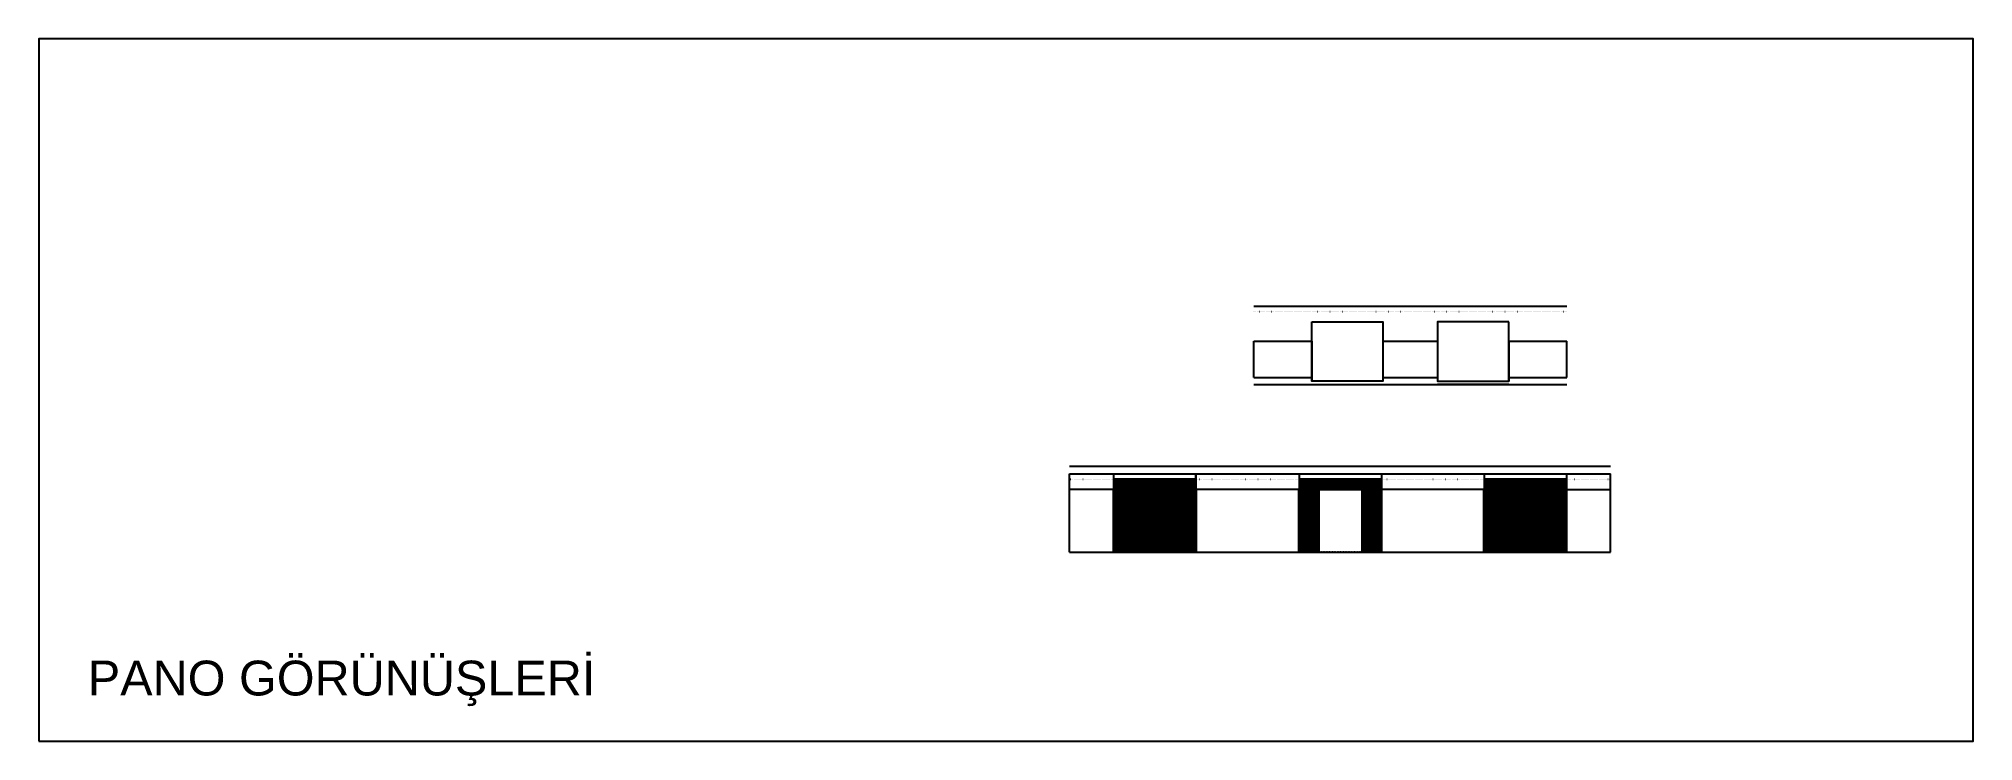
# Model space of a CAD drawing. Header units: millimetres. Extents: x 132785 to 150483, y 90225 to 103753.
# Drawn here: x 139359 to 150483, y 96387 to 100424 of the extents above; entities that cross this region are included whole.
import ezdxf

# ---------------------------------------------------------------- set-up
doc = ezdxf.new("R2010")
doc.units = ezdxf.units.MM
doc.linetypes.add('DOT', pattern=[6.35, 0, -6.35])
doc.styles.get("Standard").update_dxf_attribs({"font": 'arial.ttf'})

msp = doc.modelspace()

# ---------------------------------------------------------------- texts
at = {"color": 253, "insert": (139641.424, 96850.246), "char_height": 200, "attachment_point": 1}
msp.add_mtext_dynamic_manual_height_columns('PANO GÖRÜNÜŞLERİ', width=4708.03508, gutter_width=12.5, heights=[0], dxfattribs=at)

# ---------------------------------------------------------------- blocks, each defined once
blk = doc.blocks.new('jıo')
at = {"color": 44}
for p, q in [((145541, 98570), (145541, 98990)), ((145544, 98570), (145544, 98990))]:
    blk.add_line(p, q, dxfattribs=at)
at = {"color": 252}
for p, q in [((145544, 98886), (145550, 98886)), ((145544, 98884), (145550, 98884)), ((145544, 98781), (145550, 98781)), ((145544, 98779), (145550, 98779)), ((145553, 98886), (145559, 98886)), ((145553, 98884), (145559, 98884)), ((145553, 98781), (145559, 98781)), ((145553, 98779), (145559, 98779)), ((145562, 98886), (145568, 98886)), ((145562, 98884), (145568, 98884)), ((145562, 98781), (145568, 98781)), ((145562, 98779), (145568, 98779)), ((145571, 98886), (145577, 98886)), ((145571, 98884), (145577, 98884)), ((145571, 98781), (145577, 98781)), ((145571, 98779), (145577, 98779)), ((145580, 98886), (145586, 98886)), ((145580, 98884), (145586, 98884)), ((145580, 98781), (145586, 98781)), ((145580, 98779), (145586, 98779)), ((145589, 98886), (145595, 98886)), ((145589, 98884), (145595, 98884)), ((145589, 98781), (145595, 98781)), ((145589, 98779), (145595, 98779)), ((145598, 98886), (145604, 98886)), ((145598, 98884), (145604, 98884)), ((145598, 98781), (145604, 98781)), ((145598, 98779), (145604, 98779)), ((145607, 98886), (145613, 98886)), ((145607, 98884), (145613, 98884)), ((145607, 98781), (145613, 98781)), ((145607, 98779), (145613, 98779)), ((145616, 98886), (145622, 98886)), ((145616, 98884), (145622, 98884)), ((145616, 98781), (145622, 98781)), ((145616, 98779), (145622, 98779)), ((145625, 98886), (145631, 98886)), ((145625, 98884), (145631, 98884)), ((145625, 98781), (145631, 98781)), ((145625, 98779), (145631, 98779)), ((145634, 98886), (145640, 98886)), ((145634, 98884), (145640, 98884)), ((145634, 98781), (145640, 98781)), ((145634, 98779), (145640, 98779)), ((145643, 98886), (145649, 98886)), ((145643, 98884), (145649, 98884)), ((145643, 98781), (145649, 98781)), ((145643, 98779), (145649, 98779)), ((145652, 98886), (145658, 98886)), ((145652, 98884), (145658, 98884)), ((145652, 98781), (145658, 98781)), ((145652, 98779), (145658, 98779)), ((145661, 98886), (145667, 98886)), ((145661, 98884), (145667, 98884)), ((145661, 98781), (145667, 98781)), ((145661, 98779), (145667, 98779)), ((145670, 98886), (145676, 98886)), ((145670, 98884), (145676, 98884)), ((145670, 98781), (145676, 98781)), ((145670, 98779), (145676, 98779)), ((145679, 98886), (145685, 98886)), ((145679, 98884), (145685, 98884)), ((145679, 98781), (145685, 98781)), ((145679, 98779), (145685, 98779)), ((145688, 98886), (145694, 98886)), ((145688, 98884), (145694, 98884)), ((145688, 98781), (145694, 98781)), ((145688, 98779), (145694, 98779)), ((145697, 98886), (145703, 98886)), ((145697, 98884), (145703, 98884)), ((145697, 98781), (145703, 98781)), ((145697, 98779), (145703, 98779)), ((145706, 98886), (145712, 98886)), ((145706, 98884), (145712, 98884)), ((145706, 98781), (145712, 98781)), ((145706, 98779), (145712, 98779)), ((145715, 98886), (145721, 98886)), ((145715, 98884), (145721, 98884)), ((145715, 98781), (145721, 98781)), ((145715, 98779), (145721, 98779)), ((145724, 98886), (145730, 98886)), ((145724, 98884), (145730, 98884)), ((145724, 98781), (145730, 98781)), ((145724, 98779), (145730, 98779)), ((145733, 98886), (145739, 98886)), ((145733, 98884), (145739, 98884)), ((145733, 98781), (145739, 98781)), ((145733, 98779), (145739, 98779)), ((145742, 98886), (145748, 98886)), ((145742, 98884), (145748, 98884)), ((145742, 98781), (145748, 98781)), ((145742, 98779), (145748, 98779)), ((145751, 98886), (145757, 98886)), ((145751, 98884), (145757, 98884)), ((145751, 98781), (145757, 98781)), ((145751, 98779), (145757, 98779)), ((145760, 98886), (145766, 98886)), ((145760, 98884), (145766, 98884)), ((145760, 98781), (145766, 98781)), ((145760, 98779), (145766, 98779)), ((145769, 98886), (145775, 98886)), ((145769, 98884), (145775, 98884)), ((145769, 98781), (145775, 98781)), ((145769, 98779), (145775, 98779)), ((145778, 98886), (145784, 98886)), ((145778, 98884), (145784, 98884)), ((145778, 98781), (145784, 98781)), ((145778, 98779), (145784, 98779)), ((145787, 98886), (145793, 98886)), ((145787, 98884), (145793, 98884)), ((145787, 98781), (145793, 98781)), ((145787, 98779), (145793, 98779)), ((145796, 98886), (145802, 98886)), ((145796, 98884), (145802, 98884)), ((145796, 98781), (145802, 98781)), ((145796, 98779), (145802, 98779)), ((145805, 98886), (145811, 98886)), ((145805, 98884), (145811, 98884)), ((145805, 98781), (145811, 98781)), ((145805, 98779), (145811, 98779)), ((145814, 98886), (145820, 98886)), ((145814, 98884), (145820, 98884)), ((145814, 98781), (145820, 98781)), ((145814, 98779), (145820, 98779)), ((145823, 98886), (145829, 98886)), ((145823, 98884), (145829, 98884)), ((145823, 98781), (145829, 98781)), ((145823, 98779), (145829, 98779)), ((145832, 98886), (145838, 98886)), ((145832, 98884), (145838, 98884)), ((145832, 98781), (145838, 98781)), ((145832, 98779), (145838, 98779)), ((145841, 98886), (145847, 98886)), ((145841, 98884), (145847, 98884)), ((145841, 98781), (145847, 98781)), ((145841, 98779), (145847, 98779)), ((145850, 98886), (145856, 98886)), ((145850, 98884), (145856, 98884)), ((145850, 98781), (145856, 98781)), ((145850, 98779), (145856, 98779)), ((145859, 98886), (145865, 98886)), ((145859, 98884), (145865, 98884)), ((145859, 98781), (145865, 98781)), ((145859, 98779), (145865, 98779)), ((145868, 98886), (145874, 98886)), ((145868, 98884), (145874, 98884)), ((145868, 98781), (145874, 98781)), ((145868, 98779), (145874, 98779)), ((145877, 98886), (145883, 98886)), ((145877, 98884), (145883, 98884)), ((145877, 98781), (145883, 98781)), ((145877, 98779), (145883, 98779)), ((145886, 98886), (145892, 98886)), ((145886, 98884), (145892, 98884)), ((145886, 98781), (145892, 98781)), ((145886, 98779), (145892, 98779)), ((145895, 98886), (145901, 98886)), ((145895, 98884), (145901, 98884)), ((145895, 98781), (145901, 98781)), ((145895, 98779), (145901, 98779)), ((145904, 98886), (145910, 98886)), ((145904, 98884), (145910, 98884)), ((145904, 98781), (145910, 98781)), ((145904, 98779), (145910, 98779)), ((145913, 98886), (145919, 98886)), ((145913, 98884), (145919, 98884)), ((145913, 98781), (145919, 98781)), ((145913, 98779), (145919, 98779)), ((145922, 98886), (145928, 98886)), ((145922, 98884), (145928, 98884)), ((145922, 98781), (145928, 98781)), ((145922, 98779), (145928, 98779)), ((145931, 98886), (145937, 98886)), ((145931, 98884), (145937, 98884)), ((145931, 98781), (145937, 98781)), ((145931, 98779), (145937, 98779)), ((145940, 98886), (145946, 98886)), ((145940, 98884), (145946, 98884)), ((145940, 98781), (145946, 98781)), ((145940, 98779), (145946, 98779)), ((145949, 98886), (145955, 98886)), ((145949, 98884), (145955, 98884)), ((145949, 98781), (145955, 98781)), ((145949, 98779), (145955, 98779)), ((145958, 98886), (145964, 98886)), ((145958, 98884), (145964, 98884)), ((145958, 98781), (145964, 98781)), ((145958, 98779), (145964, 98779)), ((145967, 98886), (145973, 98886)), ((145967, 98884), (145973, 98884)), ((145967, 98781), (145973, 98781)), ((145967, 98779), (145973, 98779)), ((145976, 98886), (145982, 98886)), ((145976, 98884), (145982, 98884)), ((145976, 98781), (145982, 98781)), ((145976, 98779), (145982, 98779)), ((145985, 98886), (145991, 98886)), ((145985, 98884), (145991, 98884)), ((145985, 98781), (145991, 98781)), ((145985, 98779), (145991, 98779)), ((145994, 98886), (146000, 98886)), ((145994, 98884), (146000, 98884)), ((145994, 98781), (146000, 98781)), ((145994, 98779), (146000, 98779)), ((146003, 98886), (146009, 98886)), ((146003, 98884), (146009, 98884)), ((146003, 98781), (146009, 98781)), ((146003, 98779), (146009, 98779)), ((145544, 98676), (145550, 98676)), ((145544, 98674), (145550, 98674)), ((145553, 98676), (145559, 98676)), ((145553, 98674), (145559, 98674)), ((145562, 98676), (145568, 98676)), ((145562, 98674), (145568, 98674)), ((145571, 98676), (145577, 98676)), ((145571, 98674), (145577, 98674)), ((145580, 98676), (145586, 98676)), ((145580, 98674), (145586, 98674)), ((145589, 98676), (145595, 98676)), ((145589, 98674), (145595, 98674)), ((145598, 98676), (145604, 98676)), ((145598, 98674), (145604, 98674)), ((145607, 98676), (145613, 98676)), ((145607, 98674), (145613, 98674)), ((145616, 98676), (145622, 98676)), ((145616, 98674), (145622, 98674)), ((145625, 98676), (145631, 98676)), ((145625, 98674), (145631, 98674)), ((145634, 98676), (145640, 98676)), ((145634, 98674), (145640, 98674)), ((145643, 98676), (145649, 98676)), ((145643, 98674), (145649, 98674)), ((145652, 98676), (145658, 98676)), ((145652, 98674), (145658, 98674)), ((145661, 98676), (145667, 98676)), ((145661, 98674), (145667, 98674)), ((145670, 98676), (145676, 98676)), ((145670, 98674), (145676, 98674)), ((145679, 98676), (145685, 98676)), ((145679, 98674), (145685, 98674)), ((145688, 98676), (145694, 98676)), ((145688, 98674), (145694, 98674)), ((145697, 98676), (145703, 98676)), ((145697, 98674), (145703, 98674)), ((145706, 98676), (145712, 98676)), ((145706, 98674), (145712, 98674)), ((145715, 98676), (145721, 98676)), ((145715, 98674), (145721, 98674)), ((145724, 98676), (145730, 98676)), ((145724, 98674), (145730, 98674)), ((145733, 98676), (145739, 98676)), ((145733, 98674), (145739, 98674)), ((145742, 98676), (145748, 98676)), ((145742, 98674), (145748, 98674)), ((145751, 98676), (145757, 98676)), ((145751, 98674), (145757, 98674)), ((145760, 98676), (145766, 98676)), ((145760, 98674), (145766, 98674)), ((145769, 98676), (145775, 98676)), ((145769, 98674), (145775, 98674)), ((145778, 98676), (145784, 98676)), ((145778, 98674), (145784, 98674)), ((145787, 98676), (145793, 98676)), ((145787, 98674), (145793, 98674)), ((145796, 98676), (145802, 98676)), ((145796, 98674), (145802, 98674)), ((145805, 98676), (145811, 98676)), ((145805, 98674), (145811, 98674)), ((145814, 98676), (145820, 98676)), ((145814, 98674), (145820, 98674)), ((145823, 98676), (145829, 98676)), ((145823, 98674), (145829, 98674)), ((145832, 98676), (145838, 98676)), ((145832, 98674), (145838, 98674)), ((145841, 98676), (145847, 98676)), ((145841, 98674), (145847, 98674)), ((145850, 98676), (145856, 98676)), ((145850, 98674), (145856, 98674)), ((145859, 98676), (145865, 98676)), ((145859, 98674), (145865, 98674)), ((145868, 98676), (145874, 98676)), ((145868, 98674), (145874, 98674)), ((145877, 98676), (145883, 98676)), ((145877, 98674), (145883, 98674)), ((145886, 98676), (145892, 98676)), ((145886, 98674), (145892, 98674)), ((145895, 98676), (145901, 98676)), ((145895, 98674), (145901, 98674)), ((145904, 98676), (145910, 98676)), ((145904, 98674), (145910, 98674)), ((145913, 98676), (145919, 98676)), ((145913, 98674), (145919, 98674)), ((145922, 98676), (145928, 98676)), ((145922, 98674), (145928, 98674)), ((145931, 98676), (145937, 98676)), ((145931, 98674), (145937, 98674)), ((145940, 98676), (145946, 98676)), ((145940, 98674), (145946, 98674)), ((145949, 98676), (145955, 98676)), ((145949, 98674), (145955, 98674)), ((145958, 98676), (145964, 98676)), ((145958, 98674), (145964, 98674)), ((145967, 98676), (145973, 98676)), ((145967, 98674), (145973, 98674)), ((145976, 98676), (145982, 98676)), ((145976, 98674), (145982, 98674)), ((145985, 98676), (145991, 98676)), ((145985, 98674), (145991, 98674)), ((145994, 98676), (146000, 98676)), ((145994, 98674), (146000, 98674)), ((146003, 98676), (146009, 98676)), ((146003, 98674), (146009, 98674))]:
    blk.add_line(p, q, dxfattribs=at)
at = {"color": 44}
for points in [[(145541, 99020), (146012, 99020), (146012, 98990), (145541, 98990)], [(145541, 98990), (145544, 98990), (145544, 98570), (145541, 98570)], [(145550, 98990), (145553, 98990), (145553, 98570), (145550, 98570)], [(145559, 98990), (145562, 98990), (145562, 98570), (145559, 98570)], [(145568, 98990), (145571, 98990), (145571, 98570), (145568, 98570)], [(145577, 98990), (145580, 98990), (145580, 98570), (145577, 98570)], [(145586, 98990), (145589, 98990), (145589, 98570), (145586, 98570)], [(145595, 98990), (145598, 98990), (145598, 98570), (145595, 98570)], [(145604, 98990), (145607, 98990), (145607, 98570), (145604, 98570)], [(145613, 98990), (145616, 98990), (145616, 98570), (145613, 98570)], [(145622, 98990), (145625, 98990), (145625, 98570), (145622, 98570)], [(145631, 98990), (145634, 98990), (145634, 98570), (145631, 98570)], [(145640, 98990), (145643, 98990), (145643, 98570), (145640, 98570)], [(145649, 98990), (145652, 98990), (145652, 98570), (145649, 98570)], [(145658, 98990), (145661, 98990), (145661, 98570), (145658, 98570)], [(145667, 98990), (145670, 98990), (145670, 98570), (145667, 98570)], [(145676, 98990), (145679, 98990), (145679, 98570), (145676, 98570)], [(145685, 98990), (145688, 98990), (145688, 98570), (145685, 98570)], [(145694, 98990), (145697, 98990), (145697, 98570), (145694, 98570)], [(145703, 98990), (145706, 98990), (145706, 98570), (145703, 98570)], [(145712, 98990), (145715, 98990), (145715, 98570), (145712, 98570)], [(145721, 98990), (145724, 98990), (145724, 98570), (145721, 98570)], [(145730, 98990), (145733, 98990), (145733, 98570), (145730, 98570)], [(145739, 98990), (145742, 98990), (145742, 98570), (145739, 98570)], [(145748, 98990), (145751, 98990), (145751, 98570), (145748, 98570)], [(145757, 98990), (145760, 98990), (145760, 98570), (145757, 98570)], [(145766, 98990), (145769, 98990), (145769, 98570), (145766, 98570)], [(145784, 98990), (145787, 98990), (145787, 98570), (145784, 98570)], [(145793, 98990), (145796, 98990), (145796, 98570), (145793, 98570)], [(145802, 98990), (145805, 98990), (145805, 98570), (145802, 98570)], [(145811, 98990), (145814, 98990), (145814, 98570), (145811, 98570)], [(145820, 98990), (145823, 98990), (145823, 98570), (145820, 98570)], [(145829, 98990), (145832, 98990), (145832, 98570), (145829, 98570)], [(145838, 98990), (145841, 98990), (145841, 98570), (145838, 98570)], [(145847, 98990), (145850, 98990), (145850, 98570), (145847, 98570)], [(145856, 98990), (145859, 98990), (145859, 98570), (145856, 98570)], [(145865, 98990), (145868, 98990), (145868, 98570), (145865, 98570)], [(145874, 98990), (145877, 98990), (145877, 98570), (145874, 98570)], [(145883, 98990), (145886, 98990), (145886, 98570), (145883, 98570)], [(145892, 98990), (145895, 98990), (145895, 98570), (145892, 98570)], [(145901, 98990), (145904, 98990), (145904, 98570), (145901, 98570)], [(145910, 98990), (145913, 98990), (145913, 98570), (145910, 98570)], [(145919, 98990), (145922, 98990), (145922, 98570), (145919, 98570)], [(145928, 98990), (145931, 98990), (145931, 98570), (145928, 98570)], [(145937, 98990), (145940, 98990), (145940, 98570), (145937, 98570)], [(145946, 98990), (145949, 98990), (145949, 98570), (145946, 98570)], [(145955, 98990), (145958, 98990), (145958, 98570), (145955, 98570)], [(145964, 98990), (145967, 98990), (145967, 98570), (145964, 98570)], [(145973, 98990), (145976, 98990), (145976, 98570), (145973, 98570)], [(145982, 98990), (145985, 98990), (145985, 98570), (145982, 98570)], [(145991, 98990), (145994, 98990), (145994, 98570), (145991, 98570)], [(146000, 98990), (146003, 98990), (146003, 98570), (146000, 98570)], [(146009, 98990), (146012, 98990), (146012, 98570), (146009, 98570)]]:
    blk.add_lwpolyline(points, close=True, dxfattribs=at)
blk.add_lwpolyline([(145778, 98990), (145778, 98570), (145775, 98570), (145775, 98990), (145778, 98990)], dxfattribs=at)
blk = doc.blocks.new('lpğ')
for p, q in [((146851, 97684), (146951, 97684)), ((146851, 97684), (146951, 97684)), ((146851, 97682), (146851, 97684)), ((146851, 97684), (146855, 97684)), ((146851, 97682), (146953, 97682)), ((146859, 97682), (146859, 97605)), ((146861, 97682), (146861, 97605)), ((146888, 97682), (146888, 97605)), ((146890, 97682), (146890, 97605)), ((146902, 97682), (146902, 97605)), ((146904, 97682), (146904, 97605)), ((146910, 97682), (146910, 97605)), ((146912, 97682), (146912, 97605)), ((146929, 97682), (146929, 97605)), ((146931, 97682), (146931, 97605)), ((146942, 97682), (146942, 97605)), ((146944, 97682), (146944, 97605)), ((146951, 97684), (146947, 97684)), ((146951, 97704), (147071, 97704)), ((146951, 97684), (146951, 97704)), ((146951, 97704), (147071, 97704)), ((146953, 97682), (146953, 97702)), ((146953, 97702), (147069, 97702)), ((146970, 97702), (146970, 97605)), ((146972, 97702), (146972, 97605)), ((146994, 97702), (146994, 97605)), ((146996, 97702), (146996, 97605)), ((146999, 97702), (146999, 97605)), ((147001, 97702), (147001, 97605)), ((147010, 97702), (147010, 97605)), ((147012, 97702), (147012, 97605)), ((147044, 97702), (147044, 97605)), ((147046, 97702), (147046, 97605)), ((147050, 97702), (147050, 97605)), ((147052, 97702), (147052, 97605)), ((147061, 97702), (147061, 97605)), ((147063, 97702), (147063, 97605)), ((147069, 97702), (147069, 97692)), ((147069, 97692), (147149, 97692)), ((147071, 97704), (147071, 97694)), ((147071, 97699), (147071, 97694)), ((147071, 97694), (147151, 97694)), ((147071, 97694), (147075, 97694)), ((147086, 97692), (147086, 97605)), ((147088, 97692), (147088, 97605)), ((147108, 97692), (147108, 97605)), ((147110, 97692), (147110, 97605)), ((147125, 97692), (147125, 97605)), ((147127, 97692), (147127, 97605)), ((147134, 97692), (147134, 97605)), ((147136, 97692), (147136, 97605)), ((147151, 97694), (147147, 97694)), ((147149, 97692), (147149, 97682)), ((147149, 97682), (147261, 97682)), ((147151, 97694), (147151, 97684)), ((147151, 97684), (147261, 97684)), ((147151, 97684), (147155, 97684)), ((147167, 97682), (147167, 97605)), ((147169, 97682), (147169, 97605)), ((147197, 97682), (147197, 97605)), ((147199, 97682), (147199, 97605)), ((147210, 97682), (147210, 97605)), ((147212, 97682), (147212, 97605)), ((147218, 97682), (147218, 97605)), ((147220, 97682), (147220, 97605)), ((147237, 97682), (147237, 97605)), ((147239, 97682), (147239, 97605)), ((147250, 97682), (147250, 97605)), ((147252, 97682), (147252, 97605)), ((147261, 97684), (147257, 97684)), ((147261, 97682), (147261, 97684)), ((146851, 97605), (147261, 97605)), ((146851, 97604), (147261, 97604))]:
    blk.add_line(p, q)
at = {"color": 141}
for p, q in [((146855, 97684), (146855, 97704)), ((146855, 97684), (146855, 97704)), ((146947, 97704), (146855, 97704)), ((146947, 97704), (146855, 97704)), ((146946, 97684), (146946, 97704)), ((146947, 97684), (146947, 97704)), ((146955, 97704), (146955, 97724)), ((146955, 97704), (146955, 97724)), ((146955, 97724), (147067, 97724)), ((146955, 97724), (147067, 97724)), ((147066, 97704), (147066, 97724)), ((147067, 97704), (147067, 97724)), ((147075, 97694), (147075, 97714)), ((147075, 97694), (147075, 97714)), ((147075, 97714), (147147, 97714)), ((147075, 97714), (147147, 97714)), ((147146, 97694), (147146, 97714)), ((147147, 97694), (147147, 97714)), ((147155, 97684), (147155, 97714)), ((147155, 97684), (147155, 97714)), ((147155, 97714), (147257, 97714)), ((147155, 97714), (147257, 97714)), ((147256, 97684), (147256, 97714)), ((147257, 97684), (147257, 97714))]:
    blk.add_line(p, q, dxfattribs=at)
blk.add_lwpolyline([(146851, 97605), (147261, 97605), (147261, 97604), (146851, 97604)], close=True)

# ---------------------------------------------------------------- linework, layer by layer
for p, q in [((146345.201, 98886.7), (148145.201, 98886.7)), ((146345.201, 98686.7), (146679.201, 98686.7)), ((146345.201, 98476.7), (146345.201, 98686.7)), ((146345.201, 98686.7), (146679.201, 98686.7)), ((146679.201, 98686.7), (146679.201, 98456.7)), ((147088.201, 98686.7), (147402.201, 98686.7)), ((147811.201, 98686.7), (147811.201, 98456.7)), ((147811.201, 98686.7), (148145.201, 98686.7)), ((148145.201, 98476.7), (148145.201, 98686.7)), ((146345.201, 98476.7), (146679.201, 98476.7)), ((147088.201, 98476.7), (147402.201, 98476.7)), ((147811.201, 98476.7), (148145.201, 98476.7)), ((146345.201, 98436.7), (148145.201, 98436.7)), ((146679.201, 98436.7), (147088.201, 98436.7)), ((147811.201, 98436.7), (147402.201, 98436.7)), ((145286.201, 97968.214), (148397.201, 97968.214)), ((145286.201, 97473.214), (145286.201, 97923.214)), ((145286.201, 97923.214), (148397.201, 97923.214)), ((145541.201, 97893.214), (145541.201, 97923.214)), ((146345.201, 97923.214), (148145.201, 97923.214)), ((148397.201, 97473.214), (148397.201, 97923.214)), ((145538.201, 97833.214), (145286.201, 97833.214)), ((145286.201, 97473.214), (145286.201, 97781.482)), ((145538.201, 97473.214), (145538.201, 97833.214)), ((146016.201, 97473.214), (146016.201, 97833.214)), ((146605.201, 97833.214), (146016.201, 97833.214)), ((146605.201, 97473.214), (146605.201, 97833.214)), ((146718.701, 97833.214), (146968.701, 97833.214)), ((146718.701, 97833.214), (146718.701, 97473.214)), ((146968.701, 97833.214), (146968.701, 97473.214)), ((147080.201, 97473.214), (147080.201, 97833.214)), ((147669.201, 97833.214), (147080.201, 97833.214)), ((147669.201, 97473.214), (147669.201, 97833.214)), ((148145.201, 97473.214), (148145.201, 97833.214)), ((148145.201, 97833.214), (148397.201, 97833.214)), ((145286.201, 97473.214), (148397.201, 97473.214))]:
    msp.add_line(p, q)
at = {"color": 253, "linetype": 'DOT'}
for p, q in [((146345.201, 98856.7), (148145.201, 98856.7)), ((145286.201, 97893.214), (148397.201, 97893.214))]:
    msp.add_line(p, q, dxfattribs=at)
at = {"color": 44}
for p, q in [((146012.201, 97893.214), (146012.201, 97923.214)), ((146608.201, 97473.214), (146608.201, 97893.214)), ((146611.201, 97473.214), (146611.201, 97893.214))]:
    msp.add_line(p, q, dxfattribs=at)
at = {"color": 252}
for p, q in [((146611.201, 97789.214), (146617.201, 97789.214)), ((146611.201, 97787.214), (146617.201, 97787.214)), ((146620.201, 97789.214), (146626.201, 97789.214)), ((146620.201, 97787.214), (146626.201, 97787.214)), ((146629.201, 97789.214), (146635.201, 97789.214)), ((146629.201, 97787.214), (146635.201, 97787.214)), ((146638.201, 97789.214), (146644.201, 97789.214)), ((146638.201, 97787.214), (146644.201, 97787.214)), ((146647.201, 97789.214), (146653.201, 97789.214)), ((146647.201, 97787.214), (146653.201, 97787.214)), ((146656.201, 97789.214), (146662.201, 97789.214)), ((146656.201, 97787.214), (146662.201, 97787.214)), ((146665.201, 97789.214), (146671.201, 97789.214)), ((146665.201, 97787.214), (146671.201, 97787.214)), ((146674.201, 97789.214), (146680.201, 97789.214)), ((146674.201, 97787.214), (146680.201, 97787.214)), ((146683.201, 97789.214), (146689.201, 97789.214)), ((146683.201, 97787.214), (146689.201, 97787.214)), ((146692.201, 97789.214), (146698.201, 97789.214)), ((146692.201, 97787.214), (146698.201, 97787.214)), ((146701.201, 97789.214), (146707.201, 97789.214)), ((146701.201, 97787.214), (146707.201, 97787.214)), ((146710.201, 97789.214), (146716.201, 97789.214)), ((146710.201, 97787.214), (146716.201, 97787.214)), ((146971.201, 97789.214), (146977.201, 97789.214)), ((146971.201, 97787.214), (146977.201, 97787.214)), ((146980.201, 97789.214), (146986.201, 97789.214)), ((146980.201, 97787.214), (146986.201, 97787.214)), ((146989.201, 97789.214), (146995.201, 97789.214)), ((146989.201, 97787.214), (146995.201, 97787.214)), ((146998.201, 97789.214), (147004.201, 97789.214)), ((146998.201, 97787.214), (147004.201, 97787.214)), ((147007.201, 97789.214), (147013.201, 97789.214)), ((147007.201, 97787.214), (147013.201, 97787.214)), ((147016.201, 97789.214), (147022.201, 97789.214)), ((147016.201, 97787.214), (147022.201, 97787.214)), ((147025.201, 97789.214), (147031.201, 97789.214)), ((147025.201, 97787.214), (147031.201, 97787.214)), ((147034.201, 97789.214), (147040.201, 97789.214)), ((147034.201, 97787.214), (147040.201, 97787.214)), ((147043.201, 97789.214), (147049.201, 97789.214)), ((147043.201, 97787.214), (147049.201, 97787.214)), ((147052.201, 97789.214), (147058.201, 97789.214)), ((147052.201, 97787.214), (147058.201, 97787.214)), ((147061.201, 97789.214), (147067.201, 97789.214)), ((147061.201, 97787.214), (147067.201, 97787.214)), ((147070.201, 97789.214), (147076.201, 97789.214)), ((147070.201, 97787.214), (147076.201, 97787.214)), ((146611.201, 97684.214), (146617.201, 97684.214)), ((146611.201, 97682.214), (146617.201, 97682.214)), ((146620.201, 97684.214), (146626.201, 97684.214)), ((146620.201, 97682.214), (146626.201, 97682.214)), ((146629.201, 97684.214), (146635.201, 97684.214)), ((146629.201, 97682.214), (146635.201, 97682.214)), ((146638.201, 97684.214), (146644.201, 97684.214)), ((146638.201, 97682.214), (146644.201, 97682.214)), ((146647.201, 97684.214), (146653.201, 97684.214)), ((146647.201, 97682.214), (146653.201, 97682.214)), ((146656.201, 97684.214), (146662.201, 97684.214)), ((146656.201, 97682.214), (146662.201, 97682.214)), ((146665.201, 97684.214), (146671.201, 97684.214)), ((146665.201, 97682.214), (146671.201, 97682.214)), ((146674.201, 97684.214), (146680.201, 97684.214)), ((146674.201, 97682.214), (146680.201, 97682.214)), ((146683.201, 97684.214), (146689.201, 97684.214)), ((146683.201, 97682.214), (146689.201, 97682.214)), ((146692.201, 97684.214), (146698.201, 97684.214)), ((146692.201, 97682.214), (146698.201, 97682.214)), ((146701.201, 97684.214), (146707.201, 97684.214)), ((146701.201, 97682.214), (146707.201, 97682.214)), ((146710.201, 97684.214), (146716.201, 97684.214)), ((146710.201, 97682.214), (146716.201, 97682.214)), ((146971.201, 97684.214), (146977.201, 97684.214)), ((146971.201, 97682.214), (146977.201, 97682.214)), ((146980.201, 97684.214), (146986.201, 97684.214)), ((146980.201, 97682.214), (146986.201, 97682.214)), ((146989.201, 97684.214), (146995.201, 97684.214)), ((146989.201, 97682.214), (146995.201, 97682.214)), ((146998.201, 97684.214), (147004.201, 97684.214)), ((146998.201, 97682.214), (147004.201, 97682.214)), ((147007.201, 97684.214), (147013.201, 97684.214)), ((147007.201, 97682.214), (147013.201, 97682.214)), ((147016.201, 97684.214), (147022.201, 97684.214)), ((147016.201, 97682.214), (147022.201, 97682.214)), ((147025.201, 97684.214), (147031.201, 97684.214)), ((147025.201, 97682.214), (147031.201, 97682.214)), ((147034.201, 97684.214), (147040.201, 97684.214)), ((147034.201, 97682.214), (147040.201, 97682.214)), ((147043.201, 97684.214), (147049.201, 97684.214)), ((147043.201, 97682.214), (147049.201, 97682.214)), ((147052.201, 97684.214), (147058.201, 97684.214)), ((147052.201, 97682.214), (147058.201, 97682.214)), ((147061.201, 97684.214), (147067.201, 97684.214)), ((147061.201, 97682.214), (147067.201, 97682.214)), ((147070.201, 97684.214), (147076.201, 97684.214)), ((147070.201, 97682.214), (147076.201, 97682.214)), ((146611.201, 97579.214), (146617.201, 97579.214)), ((146611.201, 97577.214), (146617.201, 97577.214)), ((146620.201, 97579.214), (146626.201, 97579.214)), ((146620.201, 97577.214), (146626.201, 97577.214)), ((146629.201, 97579.214), (146635.201, 97579.214)), ((146629.201, 97577.214), (146635.201, 97577.214)), ((146638.201, 97579.214), (146644.201, 97579.214)), ((146638.201, 97577.214), (146644.201, 97577.214)), ((146647.201, 97579.214), (146653.201, 97579.214)), ((146647.201, 97577.214), (146653.201, 97577.214)), ((146656.201, 97579.214), (146662.201, 97579.214)), ((146656.201, 97577.214), (146662.201, 97577.214)), ((146665.201, 97579.214), (146671.201, 97579.214)), ((146665.201, 97577.214), (146671.201, 97577.214)), ((146674.201, 97579.214), (146680.201, 97579.214)), ((146674.201, 97577.214), (146680.201, 97577.214)), ((146683.201, 97579.214), (146689.201, 97579.214)), ((146683.201, 97577.214), (146689.201, 97577.214)), ((146692.201, 97579.214), (146698.201, 97579.214)), ((146692.201, 97577.214), (146698.201, 97577.214)), ((146701.201, 97579.214), (146707.201, 97579.214)), ((146701.201, 97577.214), (146707.201, 97577.214)), ((146710.201, 97579.214), (146716.201, 97579.214)), ((146710.201, 97577.214), (146716.201, 97577.214)), ((146971.201, 97579.214), (146977.201, 97579.214)), ((146971.201, 97577.214), (146977.201, 97577.214)), ((146980.201, 97579.214), (146986.201, 97579.214)), ((146980.201, 97577.214), (146986.201, 97577.214)), ((146989.201, 97579.214), (146995.201, 97579.214)), ((146989.201, 97577.214), (146995.201, 97577.214)), ((146998.201, 97579.214), (147004.201, 97579.214)), ((146998.201, 97577.214), (147004.201, 97577.214)), ((147007.201, 97579.214), (147013.201, 97579.214)), ((147007.201, 97577.214), (147013.201, 97577.214)), ((147016.201, 97579.214), (147022.201, 97579.214)), ((147016.201, 97577.214), (147022.201, 97577.214)), ((147025.201, 97579.214), (147031.201, 97579.214)), ((147025.201, 97577.214), (147031.201, 97577.214)), ((147034.201, 97579.214), (147040.201, 97579.214)), ((147034.201, 97577.214), (147040.201, 97577.214)), ((147043.201, 97579.214), (147049.201, 97579.214)), ((147043.201, 97577.214), (147049.201, 97577.214)), ((147052.201, 97579.214), (147058.201, 97579.214)), ((147052.201, 97577.214), (147058.201, 97577.214)), ((147061.201, 97579.214), (147067.201, 97579.214)), ((147061.201, 97577.214), (147067.201, 97577.214)), ((147070.201, 97579.214), (147076.201, 97579.214)), ((147070.201, 97577.214), (147076.201, 97577.214))]:
    msp.add_line(p, q, dxfattribs=at)
msp.add_lwpolyline([(139359.04, 96386.935), (150482.753, 96386.935), (150482.753, 100424.051), (139359.04, 100424.051)], close=True)
for points in [[(146679.201, 98796.7), (147088.201, 98796.7), (147088.201, 98456.7), (146679.201, 98456.7), (146679.201, 98796.7)], [(147811.201, 98796.7), (147402.201, 98796.7), (147402.201, 98456.7), (147811.201, 98456.7), (147811.201, 98796.7)]]:
    msp.add_lwpolyline(points)
at = {"color": 44}
for points in [[(146608.201, 97923.214), (147079.201, 97923.214), (147079.201, 97893.214), (146608.201, 97893.214)], [(146608.201, 97893.214), (146611.201, 97893.214), (146611.201, 97473.214), (146608.201, 97473.214)], [(146617.201, 97893.214), (146620.201, 97893.214), (146620.201, 97473.214), (146617.201, 97473.214)], [(146626.201, 97893.214), (146629.201, 97893.214), (146629.201, 97473.214), (146626.201, 97473.214)], [(146635.201, 97893.214), (146638.201, 97893.214), (146638.201, 97473.214), (146635.201, 97473.214)], [(146644.201, 97893.214), (146647.201, 97893.214), (146647.201, 97473.214), (146644.201, 97473.214)], [(146653.201, 97893.214), (146656.201, 97893.214), (146656.201, 97473.214), (146653.201, 97473.214)], [(146662.201, 97893.214), (146665.201, 97893.214), (146665.201, 97473.214), (146662.201, 97473.214)], [(146671.201, 97893.214), (146674.201, 97893.214), (146674.201, 97473.214), (146671.201, 97473.214)], [(146680.201, 97893.214), (146683.201, 97893.214), (146683.201, 97473.214), (146680.201, 97473.214)], [(146689.201, 97893.214), (146692.201, 97893.214), (146692.201, 97473.214), (146689.201, 97473.214)], [(146698.201, 97893.214), (146701.201, 97893.214), (146701.201, 97473.214), (146698.201, 97473.214)], [(146707.201, 97893.214), (146710.201, 97893.214), (146710.201, 97473.214), (146707.201, 97473.214)], [(146968.201, 97893.214), (146971.201, 97893.214), (146971.201, 97473.214), (146968.201, 97473.214)], [(146977.201, 97893.214), (146980.201, 97893.214), (146980.201, 97473.214), (146977.201, 97473.214)], [(146986.201, 97893.214), (146989.201, 97893.214), (146989.201, 97473.214), (146986.201, 97473.214)], [(146995.201, 97893.214), (146998.201, 97893.214), (146998.201, 97473.214), (146995.201, 97473.214)], [(147004.201, 97893.214), (147007.201, 97893.214), (147007.201, 97473.214), (147004.201, 97473.214)], [(147013.201, 97893.214), (147016.201, 97893.214), (147016.201, 97473.214), (147013.201, 97473.214)], [(147022.201, 97893.214), (147025.201, 97893.214), (147025.201, 97473.214), (147022.201, 97473.214)], [(147031.201, 97893.214), (147034.201, 97893.214), (147034.201, 97473.214), (147031.201, 97473.214)], [(147040.201, 97893.214), (147043.201, 97893.214), (147043.201, 97473.214), (147040.201, 97473.214)], [(147049.201, 97893.214), (147052.201, 97893.214), (147052.201, 97473.214), (147049.201, 97473.214)], [(147058.201, 97893.214), (147061.201, 97893.214), (147061.201, 97473.214), (147058.201, 97473.214)], [(147067.201, 97893.214), (147070.201, 97893.214), (147070.201, 97473.214), (147067.201, 97473.214)], [(147076.201, 97893.214), (147079.201, 97893.214), (147079.201, 97473.214), (147076.201, 97473.214)]]:
    msp.add_lwpolyline(points, close=True, dxfattribs=at)
for points in [[(146719.201, 97473.214), (146716.201, 97473.214), (146716.201, 97893.214), (146719.201, 97893.214), (146719.201, 97833.214)], [(146725.201, 97833.214), (146725.201, 97893.214), (146728.201, 97893.214), (146728.201, 97833.214)], [(146734.201, 97833.214), (146734.201, 97893.214), (146737.201, 97893.214), (146737.201, 97833.214)], [(146743.201, 97833.214), (146743.201, 97893.214), (146746.201, 97893.214), (146746.201, 97833.214)], [(146752.201, 97833.214), (146752.201, 97893.214), (146755.201, 97893.214), (146755.201, 97833.214)], [(146761.201, 97833.214), (146761.201, 97893.214), (146764.201, 97893.214), (146764.201, 97833.214)], [(146770.201, 97833.214), (146770.201, 97893.214), (146773.201, 97893.214), (146773.201, 97833.214)], [(146779.201, 97833.214), (146779.201, 97893.214), (146782.201, 97893.214), (146782.201, 97833.214)], [(146788.201, 97833.214), (146788.201, 97893.214), (146791.201, 97893.214), (146791.201, 97833.214)], [(146797.201, 97833.214), (146797.201, 97893.214), (146800.201, 97893.214), (146800.201, 97833.214)], [(146806.201, 97833.214), (146806.201, 97893.214), (146809.201, 97893.214), (146809.201, 97833.214)], [(146815.201, 97833.214), (146815.201, 97893.214), (146818.201, 97893.214), (146818.201, 97833.214)], [(146824.201, 97833.214), (146824.201, 97893.214), (146827.201, 97893.214), (146827.201, 97833.214)], [(146833.201, 97833.214), (146833.201, 97893.214), (146836.201, 97893.214), (146836.201, 97833.214)], [(146842.201, 97833.214), (146842.201, 97893.214), (146845.201, 97893.214)], [(146845.201, 97893.214), (146845.201, 97833.214)], [(146851.201, 97833.214), (146851.201, 97893.214), (146854.201, 97893.214), (146854.201, 97833.214)], [(146860.201, 97833.214), (146860.201, 97893.214), (146863.201, 97893.214), (146863.201, 97833.214)], [(146869.201, 97833.214), (146869.201, 97893.214), (146872.201, 97893.214), (146872.201, 97833.214)], [(146878.201, 97833.214), (146878.201, 97893.214), (146881.201, 97893.214), (146881.201, 97833.214)], [(146887.201, 97833.214), (146887.201, 97893.214), (146890.201, 97893.214), (146890.201, 97833.214)], [(146896.201, 97833.214), (146896.201, 97893.214), (146899.201, 97893.214), (146899.201, 97833.214)], [(146905.201, 97833.214), (146905.201, 97893.214), (146908.201, 97893.214), (146908.201, 97833.214)], [(146914.201, 97833.214), (146914.201, 97893.214), (146917.201, 97893.214), (146917.201, 97833.214)], [(146923.201, 97833.214), (146923.201, 97893.214), (146926.201, 97893.214), (146926.201, 97833.214)], [(146932.201, 97833.214), (146932.201, 97893.214), (146935.201, 97893.214), (146935.201, 97833.214)], [(146941.201, 97833.214), (146941.201, 97893.214), (146944.201, 97893.214), (146944.201, 97833.214)], [(146950.201, 97833.214), (146950.201, 97893.214), (146953.201, 97893.214), (146953.201, 97833.214)], [(146959.201, 97833.214), (146959.201, 97893.214), (146962.201, 97893.214), (146962.201, 97833.214)], [(146728.201, 97473.214), (146725.201, 97473.214)], [(146737.201, 97473.214), (146734.201, 97473.214)], [(146746.201, 97473.214), (146743.201, 97473.214)], [(146755.201, 97473.214), (146752.201, 97473.214)], [(146764.201, 97473.214), (146761.201, 97473.214)], [(146773.201, 97473.214), (146770.201, 97473.214)], [(146782.201, 97473.214), (146779.201, 97473.214)], [(146791.201, 97473.214), (146788.201, 97473.214)], [(146800.201, 97473.214), (146797.201, 97473.214)], [(146809.201, 97473.214), (146806.201, 97473.214)], [(146818.201, 97473.214), (146815.201, 97473.214)], [(146827.201, 97473.214), (146824.201, 97473.214)], [(146836.201, 97473.214), (146833.201, 97473.214)], [(146845.201, 97473.214), (146842.201, 97473.214)], [(146854.201, 97473.214), (146851.201, 97473.214)], [(146863.201, 97473.214), (146860.201, 97473.214)], [(146872.201, 97473.214), (146869.201, 97473.214)], [(146881.201, 97473.214), (146878.201, 97473.214)], [(146890.201, 97473.214), (146887.201, 97473.214)], [(146899.201, 97473.214), (146896.201, 97473.214)], [(146908.201, 97473.214), (146905.201, 97473.214)], [(146917.201, 97473.214), (146914.201, 97473.214)], [(146926.201, 97473.214), (146923.201, 97473.214)], [(146935.201, 97473.214), (146932.201, 97473.214)], [(146944.201, 97473.214), (146941.201, 97473.214)], [(146953.201, 97473.214), (146950.201, 97473.214)], [(146962.201, 97473.214), (146959.201, 97473.214)]]:
    msp.add_lwpolyline(points, dxfattribs=at)

# ---------------------------------------------------------------- block references
for name, p in [('jıo', (0, -1096.485)), ('jıo', (2131, -1096.485)), ('lpğ', (-1278.985, -131.017)), ('lpğ', (852.015, -131.017))]:
    msp.add_blockref(name, p)

msp.set_redraw_order([(e.dxf.handle, doc.entitydb.next_handle()) for e in msp.query("TEXT MTEXT ATTDEF DIMENSION ARC_DIMENSION")])  # texts and dimensions are drawn at this point

doc.saveas('drawing.dxf')
